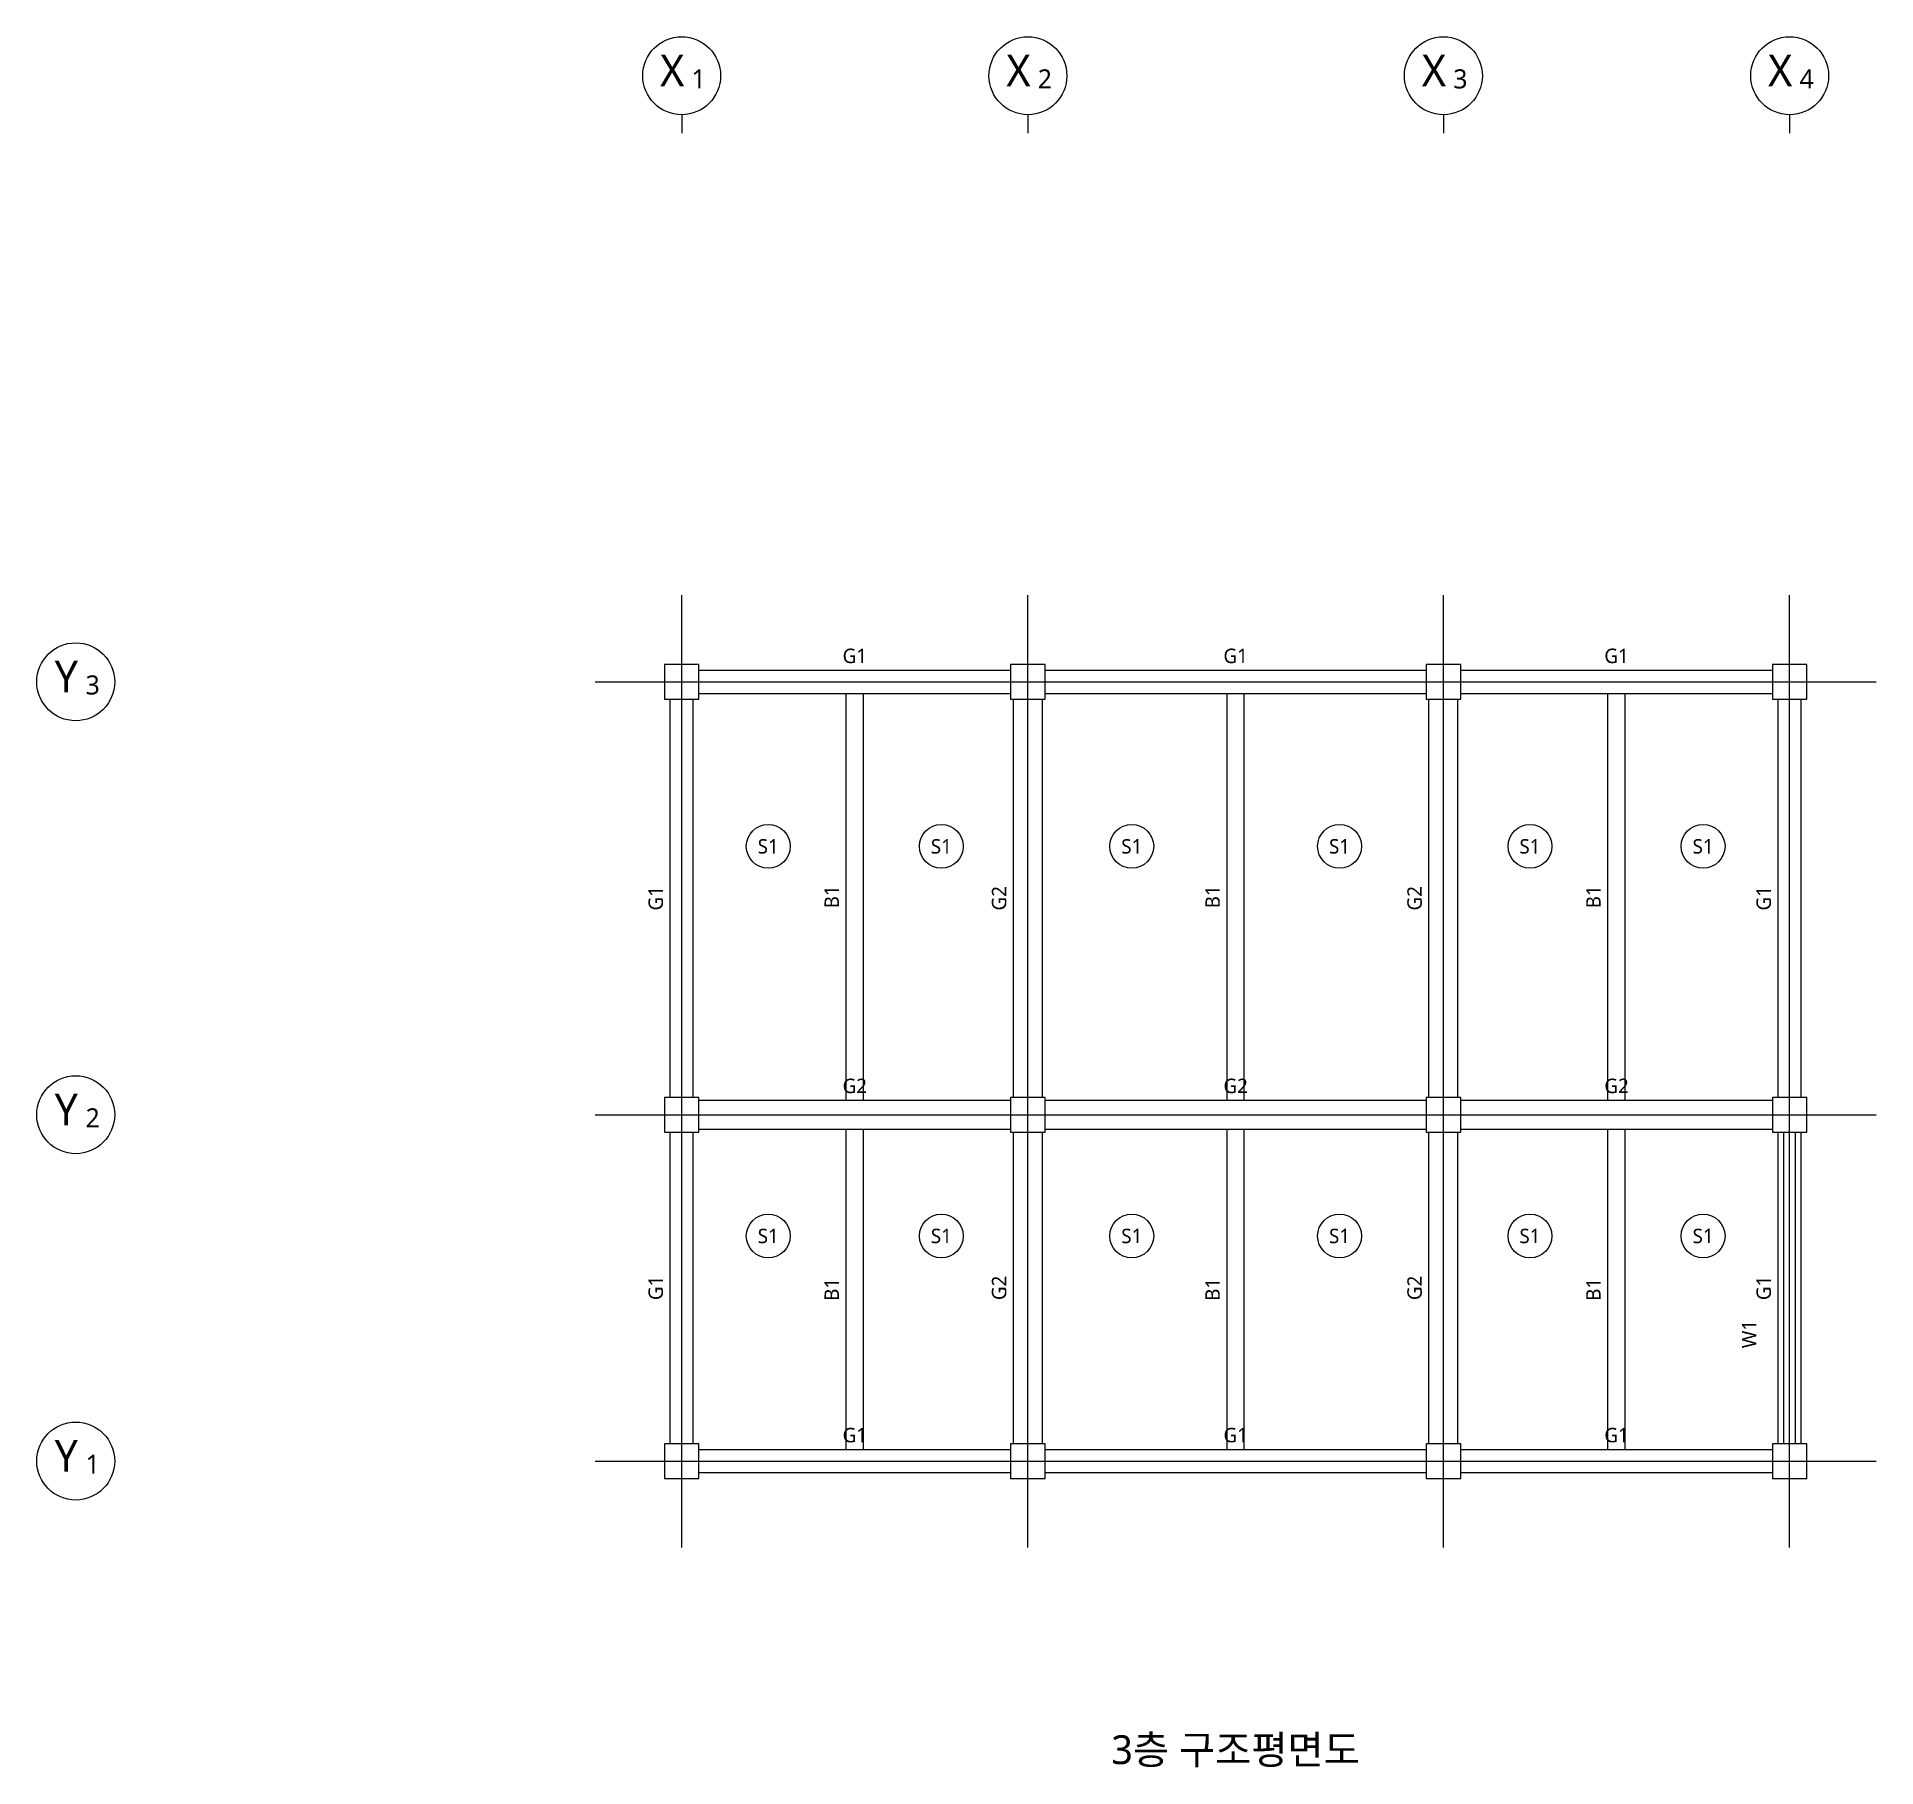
# Model space of a CAD drawing. Header units: millimetres. Extents: x -11175 to 201700, y -5303 to 124675.
# Drawn here: x 48825 to 80700, y 94696 to 124675 of the extents above; entities that cross this region are included whole.
import ezdxf
from ezdxf.enums import TextEntityAlignment as Align

# ---------------------------------------------------------------- set-up
doc = ezdxf.new("R2010")
doc.units = ezdxf.units.MM
for name, color, linetype in [('S-BEAM', 3, 'Continuous'), ('S-BEAM-TXT', 2, 'Continuous'), ('S-COLU', 7, 'Continuous'), ('S-GRID', 1, 'Continuous'), ('S-SLAB-TXT', 4, 'Continuous'), ('S-TITLE', 7, 'Continuous'), ('S-WALL', 5, 'Continuous')]:
    doc.layers.add(name, color=color, linetype=linetype)
doc.styles.add('KOR', font='malgun.ttf')

msp = doc.modelspace()

# ---------------------------------------------------------------- texts
at = {"layer": 'DIM', "style": 'KOR'}
for s, height, p in [('X', 550, (59836, 124092)), ('X', 550, (65836, 124092)), ('X', 550, (73036, 124092)), ('X', 550, (79036, 124092)), ('1', 330, (60294, 123946)), ('2', 330, (66294, 123946)), ('3', 330, (73494, 123946)), ('4', 330, (79494, 123946)), ('Y', 550, (49336, 113592)), ('3', 330, (49794, 113446)), ('Y', 550, (49336, 106092)), ('2', 330, (49794, 105946)), ('Y', 550, (49336, 100092)), ('1', 330, (49794, 99946))]:
    msp.add_text(s, height=height, dxfattribs=at).set_placement(p, align=Align.MIDDLE_CENTER)
at = {"layer": 'S-BEAM-TXT', "style": 'KOR'}
for s, p in [('G1', (63000, 113950)), ('G1', (69600, 113950)), ('G1', (76200, 113950)), ('G2', (63000, 106500)), ('G2', (69600, 106500)), ('G2', (76200, 106500)), ('G1', (63000, 100450)), ('G1', (69600, 100450)), ('G1', (76200, 100450))]:
    msp.add_text(s, height=250, dxfattribs=at).set_placement(p, align=Align.MIDDLE_CENTER)
for s, p in [('G1', (59550, 109750)), ('B1', (62600, 109775)), ('G2', (65500, 109750)), ('B1', (69200, 109775)), ('G2', (72700, 109750)), ('B1', (75800, 109775)), ('G1', (78750, 109750)), ('G1', (59550, 103000)), ('B1', (62600, 102975)), ('G2', (65500, 103000)), ('B1', (69200, 102975)), ('G2', (72700, 103000)), ('B1', (75800, 102975)), ('G1', (78750, 103000))]:
    msp.add_text(s, height=250, rotation=90, dxfattribs=at).set_placement(p, align=Align.MIDDLE_CENTER)
at = {"layer": 'S-SLAB-TXT', "style": 'KOR'}
for p in [(61500, 110650), (64500, 110650), (67800, 110650), (71400, 110650), (74700, 110650), (77700, 110650), (61500, 103900), (64500, 103900), (67800, 103900), (71400, 103900), (74700, 103900), (77700, 103900)]:
    msp.add_text('S1', height=250, dxfattribs=at).set_placement(p, align=Align.MIDDLE_CENTER)
at = {"layer": 'S-TITLE', "style": 'KOR'}
msp.add_text('3층 구조평면도', height=500, dxfattribs=at).set_placement((69600, 95000), align=Align.MIDDLE_CENTER)
at = {"layer": 'S-WALL', "style": 'KOR'}
msp.add_text('W1', height=250, rotation=90, dxfattribs=at).set_placement((78500, 102200), align=Align.MIDDLE_CENTER)

# ---------------------------------------------------------------- linework, layer by layer
at = {"layer": 'DIM'}
for p, q in [((60000, 123325), (60000, 123004)), ((66000, 123325), (66000, 123004)), ((73200, 123325), (73200, 123004)), ((79200, 123325), (79200, 123004))]:
    msp.add_line(p, q, dxfattribs=at)
for centre in [(60000, 124000), (66000, 124000), (73200, 124000), (79200, 124000), (49500, 113500), (49500, 106000), (49500, 100000)]:
    msp.add_circle(centre, 675, dxfattribs=at)
at = {"layer": 'S-BEAM'}
for p, q in [((60300, 113700), (65700, 113700)), ((66300, 113700), (72900, 113700)), ((73500, 113700), (78900, 113700)), ((59800, 106300), (59800, 113200)), ((60200, 106300), (60200, 113200)), ((60300, 113300), (65700, 113300)), ((62850, 106250), (62850, 113300)), ((63150, 106250), (63150, 113300)), ((65750, 106300), (65750, 113200)), ((66250, 106300), (66250, 113200)), ((66300, 113300), (72900, 113300)), ((69450, 106250), (69450, 113300)), ((69750, 106250), (69750, 113300)), ((72950, 106300), (72950, 113200)), ((73450, 106300), (73450, 113200)), ((73500, 113300), (78900, 113300)), ((76050, 106250), (76050, 113300)), ((76350, 106250), (76350, 113300)), ((79000, 106300), (79000, 113200)), ((79400, 106300), (79400, 113200)), ((60300, 106250), (65700, 106250)), ((66300, 106250), (72900, 106250)), ((73500, 106250), (78900, 106250)), ((59800, 100300), (59800, 105700)), ((60200, 100300), (60200, 105700)), ((60300, 105750), (65700, 105750)), ((62850, 100200), (62850, 105750)), ((63150, 100200), (63150, 105750)), ((65750, 100300), (65750, 105700)), ((66250, 100300), (66250, 105700)), ((66300, 105750), (72900, 105750)), ((69450, 100200), (69450, 105750)), ((69750, 100200), (69750, 105750)), ((72950, 100300), (72950, 105700)), ((73450, 100300), (73450, 105700)), ((73500, 105750), (78900, 105750)), ((76050, 100200), (76050, 105750)), ((76350, 100200), (76350, 105750)), ((79000, 100300), (79000, 105700)), ((79400, 100300), (79400, 105700)), ((60300, 100200), (65700, 100200)), ((66300, 100200), (72900, 100200)), ((73500, 100200), (78900, 100200)), ((60300, 99800), (65700, 99800)), ((66300, 99800), (72900, 99800)), ((73500, 99800), (78900, 99800))]:
    msp.add_line(p, q, dxfattribs=at)
at = {"layer": 'S-COLU'}
for points in [[(59700, 113200), (60300, 113200), (60300, 113800), (59700, 113800)], [(65700, 113200), (66300, 113200), (66300, 113800), (65700, 113800)], [(72900, 113200), (73500, 113200), (73500, 113800), (72900, 113800)], [(78900, 113200), (79500, 113200), (79500, 113800), (78900, 113800)], [(59700, 105700), (60300, 105700), (60300, 106300), (59700, 106300)], [(65700, 105700), (66300, 105700), (66300, 106300), (65700, 106300)], [(72900, 105700), (73500, 105700), (73500, 106300), (72900, 106300)], [(78900, 105700), (79500, 105700), (79500, 106300), (78900, 106300)], [(59700, 99700), (60300, 99700), (60300, 100300), (59700, 100300)], [(65700, 99700), (66300, 99700), (66300, 100300), (65700, 100300)], [(72900, 99700), (73500, 99700), (73500, 100300), (72900, 100300)], [(78900, 99700), (79500, 99700), (79500, 100300), (78900, 100300)]]:
    msp.add_lwpolyline(points, close=True, dxfattribs=at)
at = {"layer": 'S-GRID'}
for p, q in [((60000, 98500), (60000, 115000)), ((66000, 98500), (66000, 115000)), ((73200, 98500), (73200, 115000)), ((79200, 98500), (79200, 115000)), ((58500, 113500), (80700, 113500)), ((58500, 106000), (80700, 106000)), ((58500, 100000), (80700, 100000))]:
    msp.add_line(p, q, dxfattribs=at)
at = {"layer": 'S-SLAB-TXT'}
for centre in [(61500, 110650), (64500, 110650), (67800, 110650), (71400, 110650), (74700, 110650), (77700, 110650), (61500, 103900), (64500, 103900), (67800, 103900), (71400, 103900), (74700, 103900), (77700, 103900)]:
    msp.add_circle(centre, 380, dxfattribs=at)
at = {"layer": 'S-WALL'}
for p, q in [((79100, 100300), (79100, 105700)), ((79300, 100300), (79300, 105700))]:
    msp.add_line(p, q, dxfattribs=at)

msp.set_redraw_order([(e.dxf.handle, doc.entitydb.next_handle()) for e in msp.query("TEXT MTEXT ATTDEF DIMENSION ARC_DIMENSION")])  # texts and dimensions are drawn at this point

doc.saveas('drawing.dxf')
